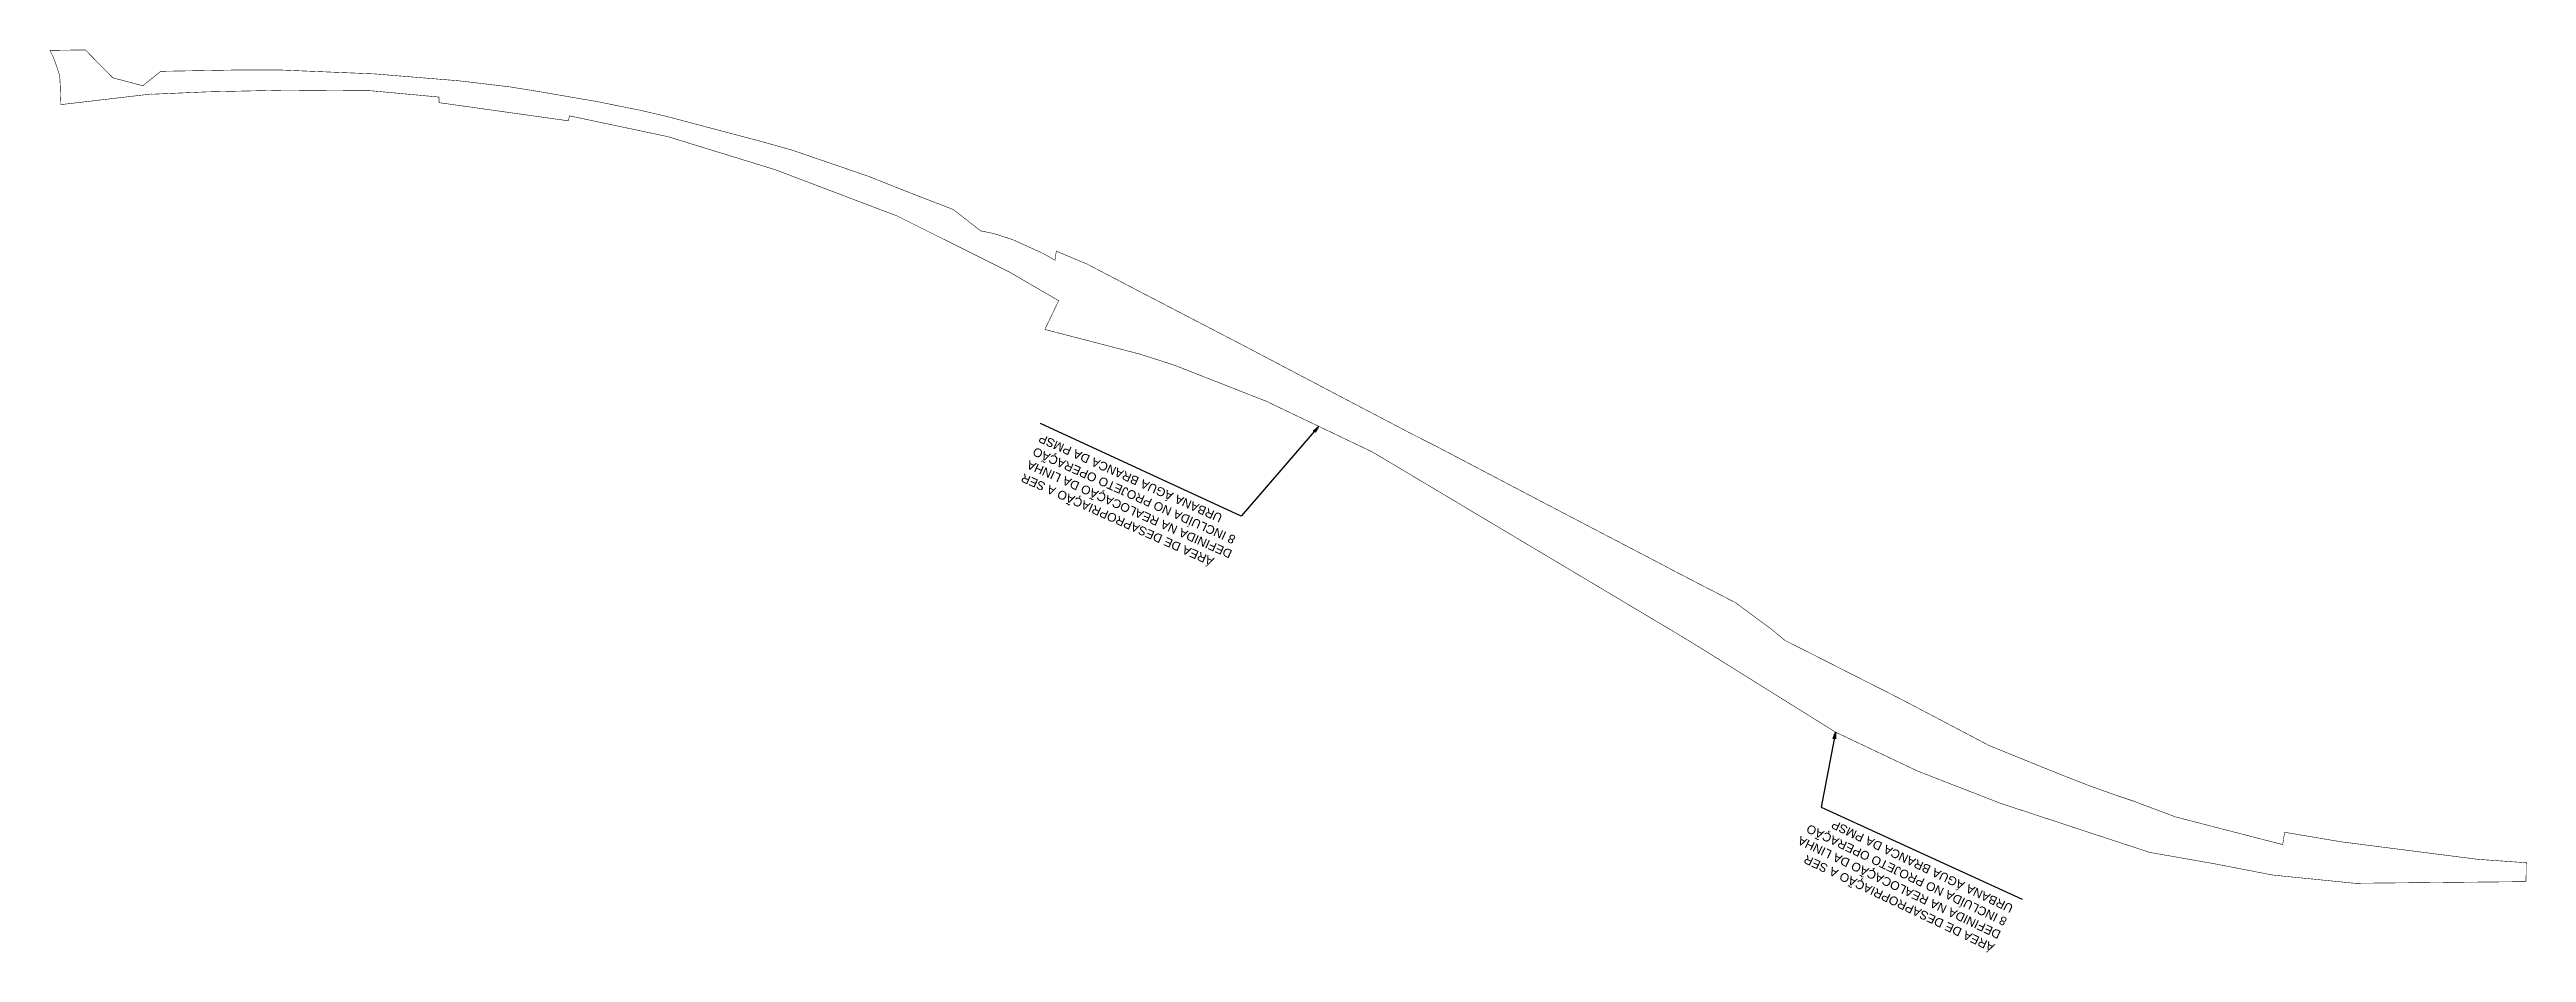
# Model space of a CAD drawing. Header units: metres. Extents: x 287051 to 328239, y 7396995 to 7466021.
# Drawn here: x 327093 to 328239, y 7396995 to 7397413 of the extents above; entities that cross this region are included whole.
import ezdxf

# ---------------------------------------------------------------- set-up
doc = ezdxf.new("R2010")
doc.units = ezdxf.units.M
doc.header["$LTSCALE"] = 10
doc.linetypes.add('DASHED2', pattern=[0.375, 0.25, -0.125])
doc.layers.add('DESAPROPRIAÇÃO', color=160, linetype='Continuous')
doc.layers.add('U-HZ-TEXTO-DESAP', color=2, linetype='Continuous')
doc.styles.add('ARIAL', font='arial.ttf')
doc.styles.add('DIM', font='arial.ttf', dxfattribs={"width": 0.8})
doc.dimstyles.new('U-1_2000', dxfattribs={"dimscale": 2, "dimtxt": 1.5, "dimasz": 0.75, "dimexe": 0.75, "dimexo": 0.75, "dimgap": 0.25, "dimtad": 1, "dimzin": 4, "dimtxsty": 'DIM', "dimblk": 'ARCHTICK', "dimcen": 0.7, "dimdle": 0.75, "dimclrd": 256, "dimclre": 256, "dimclrt": 256, "dimaunit": 1, "dimadec": 3, "dimazin": 2, "dimtfac": 1, "dimtofl": 0, "dimtmove": 0, "dimatfit": 3, "dimldrblk": 'CLOSEDBLANK', "dimfxl": 0, "dimtolj": 1, "dimtzin": 0, "dimlwd": -1, "dimlwe": -1, "dimarcsym": 0})

msp = doc.modelspace()

# ---------------------------------------------------------------- texts
at = {"layer": 'U-HZ-TEXTO-DESAP', "color": 2, "linetype": 'Continuous', "lineweight": -3, "char_height": 4, "width": 103.774, "style": 'ARIAL'}
for insert, attachment_point, rotation in [((327551.4, 7397235), 9, 156.005), ((328001.6, 7397016.8), 7, 154.5697)]:
    msp.add_mtext('{\\C256;ÁREA DE DESAPROPRIAÇÃO A SER DEFINIDA NA REALOCAÇÃO DA LINHA 8 INCLUÍDA NO PROJETO OPERAÇÃO URBANA ÁGUA BRANCA DA PMSP}', dxfattribs=dict(at, insert=insert, attachment_point=attachment_point, rotation=rotation))

# ---------------------------------------------------------------- blocks, each defined once
blk = doc.blocks.new('_ArchTick')
at = {"color": 0, "linetype": 'ByBlock', "const_width": 0.15}
blk.add_lwpolyline([(-0.5, -0.5), (0.5, 0.5)], dxfattribs=at)

# ---------------------------------------------------------------- linework, layer by layer
at = {"layer": 'DESAPROPRIAÇÃO', "linetype": 'DASHED2', "ltscale": 5, "transparency": 33554687, "const_width": 0.25, "flags": 128}
msp.add_lwpolyline([(327858.7, 7397134.5), (327847.8, 7397141.2), (327704.7, 7397226.5), (327655.5, 7397250), (327613.2, 7397266.6), (327597.4, 7397271.7), (327553.1, 7397283.2), (327559.5, 7397296.5), (327536.8, 7397309.7), (327484.7, 7397335.7), (327428.3, 7397357.1), (327378.6, 7397372.4), (327337.4, 7397381.1), (327333.1, 7397382), (327332.6, 7397379.7), (327272.8, 7397388.1), (327272.7, 7397390.7), (327241.3, 7397393.6), (327201.7, 7397393.9), (327165.4, 7397393.1), (327139.9, 7397392), (327139.6, 7397392.1), (327097.8, 7397387.2), (327097.6, 7397391.5), (327097.5, 7397395.7), (327097.4, 7397397.3), (327097.4, 7397398.6), (327096.9, 7397401.7), (327096.8, 7397402), (327096.1, 7397404.1), (327095.5, 7397405.8), (327094.4, 7397408.8), (327094, 7397409.7), (327092.7, 7397412.3), (327109.1, 7397412.5), (327121.8, 7397399.6), (327135.8, 7397395.9), (327135.9, 7397396.1), (327144, 7397402.6), (327178.6, 7397403.2), (327199.6, 7397403.2), (327243, 7397401.4), (327282.1, 7397398.2), (327305.5, 7397395.4), (327317.5, 7397393.5), (327338.3, 7397389.9), (327345.9, 7397388.6), (327366.7, 7397384.4), (327378.2, 7397381.7), (327421.7, 7397370.2), (327436.3, 7397366.1), (327471, 7397354.2), (327494.5, 7397344.9), (327510.7, 7397338.7), (327523.4, 7397328.8), (327529.3, 7397327.6), (327538.3, 7397324.7), (327552, 7397318.5), (327557.8, 7397315.2), (327558.4, 7397319.4), (327572.5, 7397313.5), (327607.2, 7397295.4), (327645.7, 7397275.4), (327691.7, 7397251.2), (327723.4, 7397234.6), (327730.7, 7397230.9), (327734.5, 7397229), (327784.2, 7397202.9), (327831.9, 7397178), (327836.5, 7397175.6), (327843.5, 7397171.9), (327845.4, 7397170.9), (327872.7, 7397156.8), (327873.5, 7397156.2), (327889.6, 7397144.3), (327895.5, 7397139.4), (327936.2, 7397118.8), (327944.5, 7397114.6), (327953.8, 7397109.8), (327990.1, 7397090.7), (328017.2, 7397079.7), (328019, 7397079), (328023.2, 7397077.3), (328036.5, 7397072.1), (328049.7, 7397067.4), (328057.2, 7397064.9), (328058.2, 7397064.5), (328076.3, 7397057.7), (328125.9, 7397044.9), (328126.8, 7397050.6), (328152.8, 7397046.2), (328216, 7397038.1), (328238.6, 7397036.5), (328238.5, 7397027.8), (328231.9, 7397027.7), (328159.3, 7397027), (328121.3, 7397030.8), (328094.5, 7397036), (328064.3, 7397041.3), (327995.3, 7397064), (327957.2, 7397078.8), (327919, 7397096.9)], close=True, dxfattribs=at)

msp.set_redraw_order([(e.dxf.handle, doc.entitydb.next_handle()) for e in msp.query("TEXT MTEXT ATTDEF DIMENSION ARC_DIMENSION")])  # texts and dimensions are drawn at this point

# ---------------------------------------------------------------- leaders
at = {"layer": 'U-HZ-TEXTO-DESAP', "color": 2, "linetype": 'Continuous', "lineweight": -3}
for points in [[(327679.8, 7397238.3), (327643.9, 7397196.8), (327551.1, 7397239.7)], [(327919, 7397096.9), (327912.3, 7397062.2), (328005.3, 7397019.7)]]:
    msp.add_leader(points, dimstyle='U-1_2000', override={"dimscale": 1, "dimasz": 3}, dxfattribs=at)

doc.saveas('drawing.dxf')
